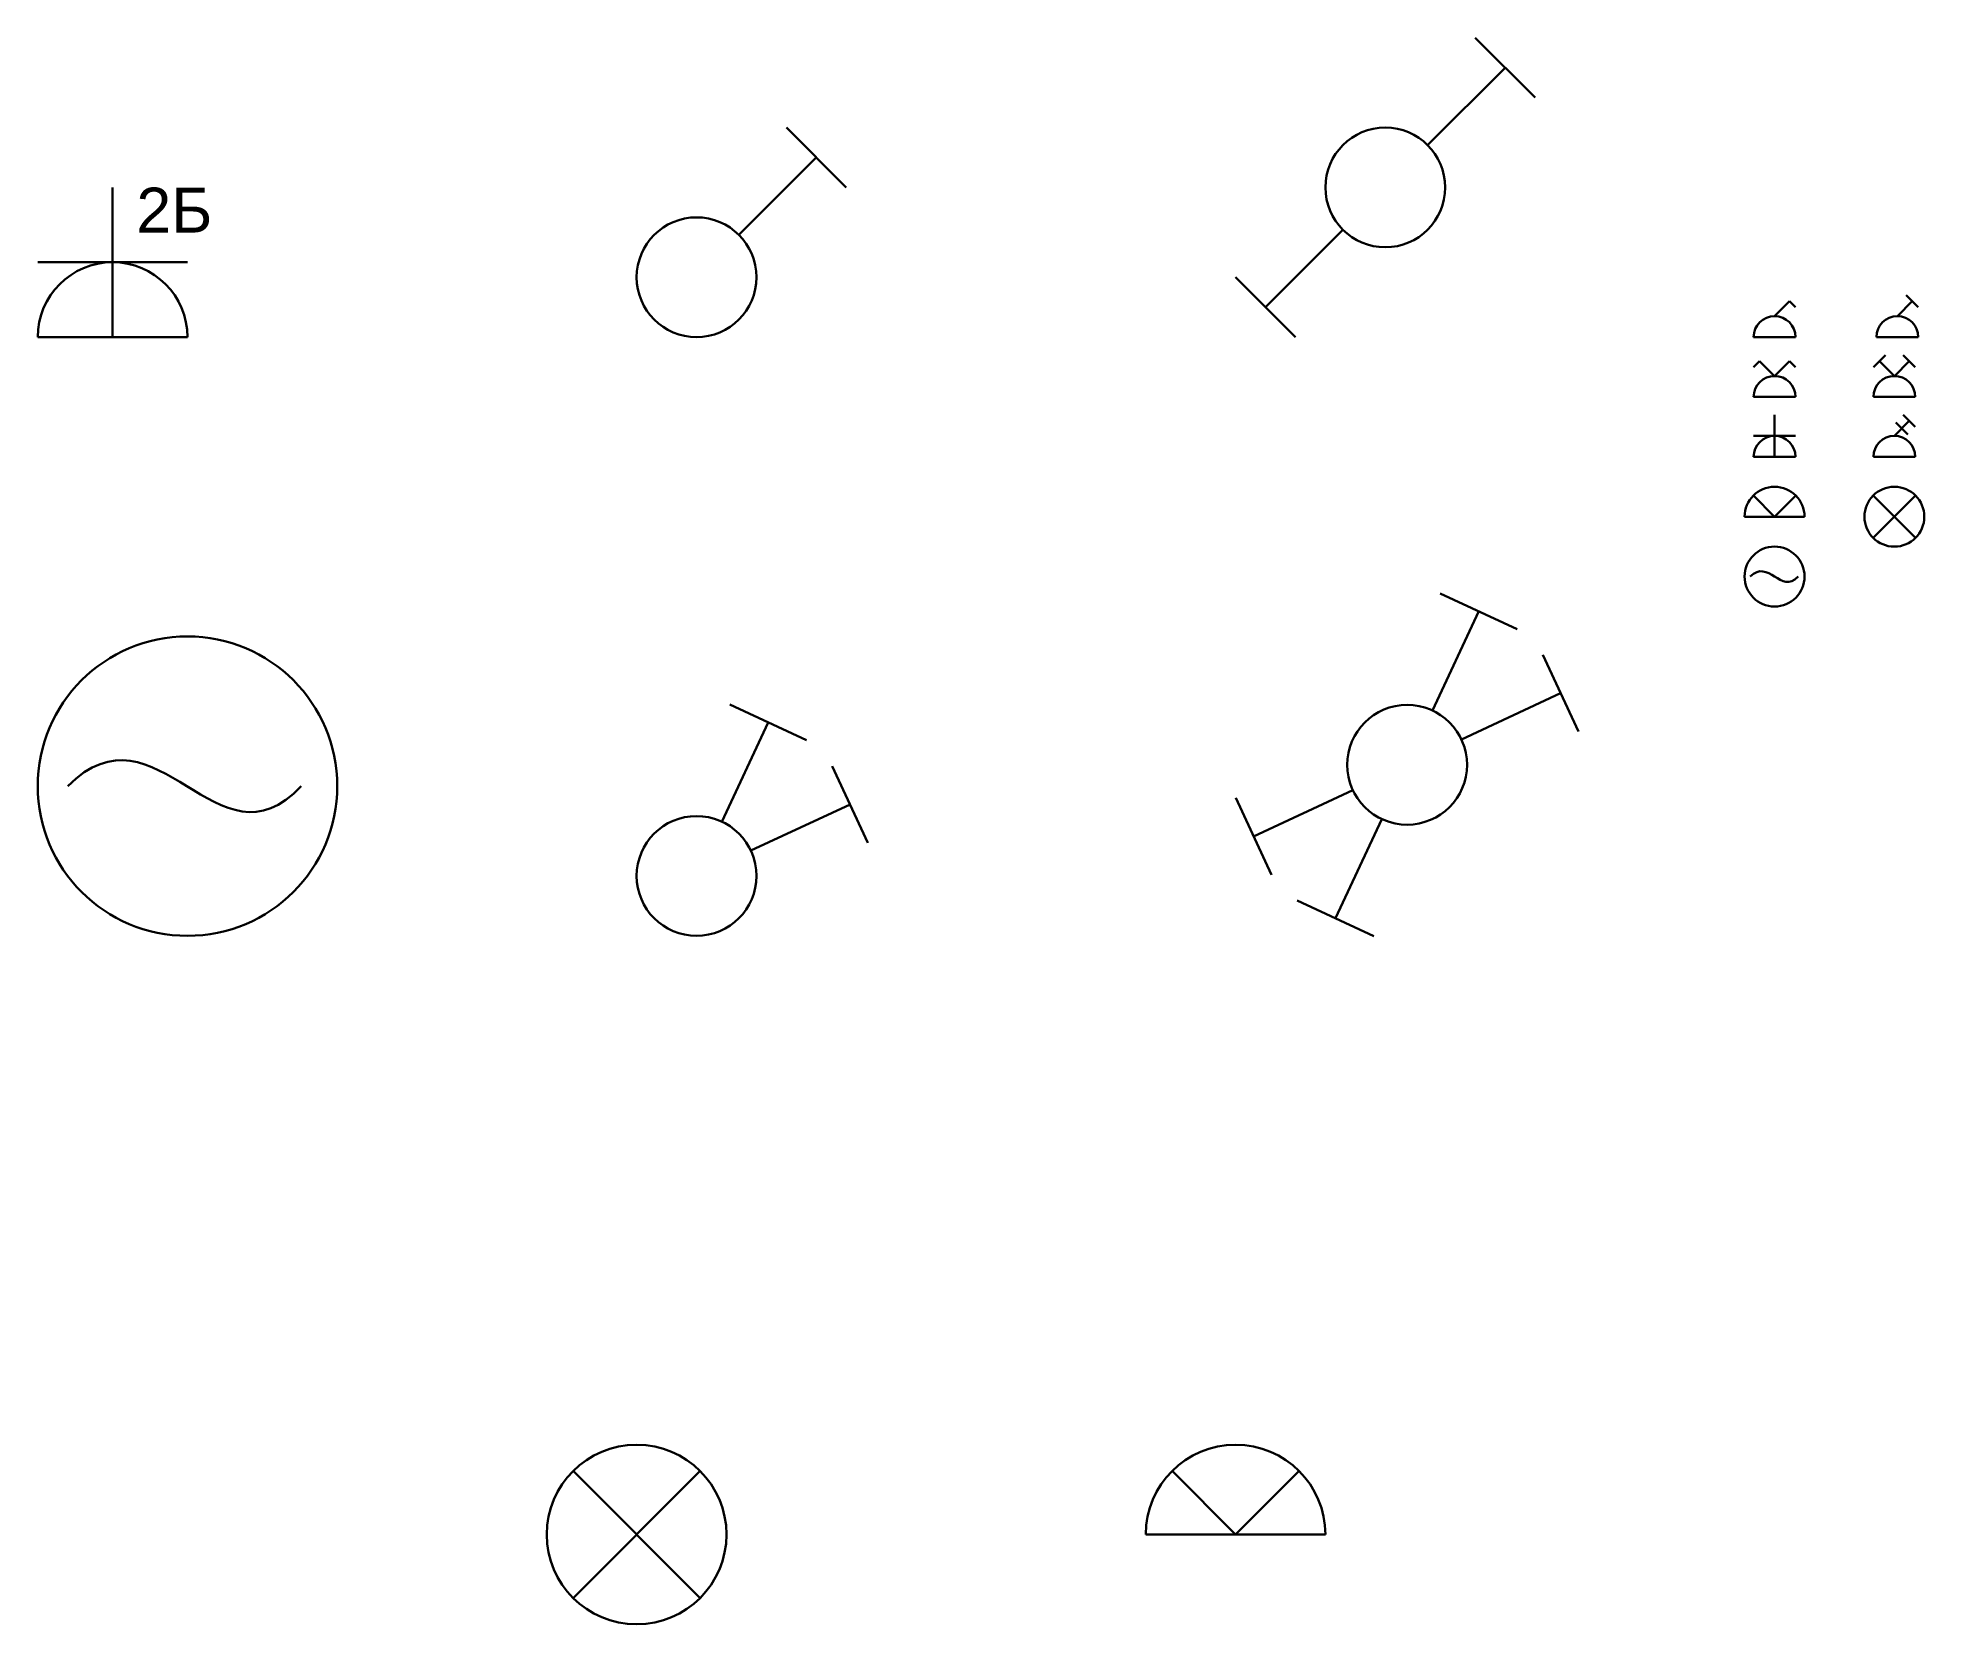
# Model space of a CAD drawing. Header units: millimetres. Extents: x -15550 to 15057, y -7254 to 30660.
# Drawn here: x -15550 to -12400, y 9291 to 11941 of the extents above; entities that cross this region are included whole.
import ezdxf

# ---------------------------------------------------------------- set-up
doc = ezdxf.new("R2010")
doc.units = ezdxf.units.MM
doc.layers.add('Электрика_розетки', color=5, linetype='Continuous', lineweight=30, true_color=0x0000ff)
doc.layers.add('Электрика_свет', color=1, linetype='Continuous', lineweight=30, true_color=0xff0000)
doc.styles.add('textstyle172', font='')
doc.styles.get('textstyle172').set_extended_font_data('Liberation Sans')

msp = doc.modelspace()

# ---------------------------------------------------------------- texts
at = {"layer": 'Электрика_розетки', "insert": (-15385.8, 11690.9), "char_height": 75, "attachment_point": 1, "style": 'textstyle172'}
msp.add_mtext('2Б', dxfattribs=at)

# ---------------------------------------------------------------- blocks, each defined once
blk = doc.blocks.new('Розетка')
at = {"layer": 'Электрика_розетки'}
for p, q in [((125, 0), (125, 250)), ((0, 125), (250, 125)), ((0, 0), (250, 0))]:
    blk.add_line(p, q, dxfattribs=at)
blk.add_arc((125, 0), 125, 0, 180, dxfattribs=at)
blk = doc.blocks.new('Вкл_1кл')
at = {"layer": 'Электрика_свет'}
for p, q in [((250, 350), (350, 250)), ((170.7, 170.7), (300, 300))]:
    blk.add_line(p, q, dxfattribs=at)
blk.add_circle((100, 100), 100, dxfattribs=at)
blk = doc.blocks.new('Светильник')
at = {"layer": 'Электрика_свет'}
for p, q in [((-106.1, 106.1), (106.1, -106.1)), ((-106.1, -106.1), (106.1, 106.1))]:
    blk.add_line(p, q, dxfattribs=at)
blk.add_circle((0, 0), 150, dxfattribs=at)
blk = doc.blocks.new('Вкл_2кл')
at = {"layer": 'Электрика_свет'}
for p, q in [((155.4, 386.2), (283.6, 326.5)), ((142.3, 190.6), (219.5, 356.3)), ((326.5, 283.6), (386.2, 155.4)), ((190.6, 142.3), (356.3, 219.5))]:
    blk.add_line(p, q, dxfattribs=at)
blk.add_circle((100, 100), 100, dxfattribs=at)
blk = doc.blocks.new('Перекл_1кл')
at = {"layer": 'Электрика_свет'}
for p, q in [((400, 500), (500, 400)), ((320.7, 320.7), (450, 450)), ((179.3, 179.3), (50, 50)), ((100, 0), (0, 100))]:
    blk.add_line(p, q, dxfattribs=at)
blk.add_circle((250, 250), 100, dxfattribs=at)
blk = doc.blocks.new('Перекл_2кл')
at = {"layer": 'Электрика_свет'}
for p, q in [((341.9, 571.9), (470.1, 512.1)), ((328.7, 376.3), (406, 542)), ((512.9, 469.2), (572.7, 341.1)), ((377.1, 327.9), (542.8, 405.2)), ((60, 102), (0.2, 230.2)), ((195.8, 243.4), (30.1, 166.1)), ((244.2, 195), (166.9, 29.3)), ((231, -0.6), (102.8, 59.2))]:
    blk.add_line(p, q, dxfattribs=at)
blk.add_circle((286.5, 285.6), 100, dxfattribs=at)
blk = doc.blocks.new('Бра')
at = {"layer": 'Электрика_свет'}
blk.add_line((-150, 0), (150, 0), dxfattribs=at)
blk.add_lwpolyline([(-106.1, 106.1), (0, 0), (106.1, 106.1)], dxfattribs=at)
blk.add_arc((0, 0), 150, 0, 180, dxfattribs=at)
blk = doc.blocks.new('Вентилятор')
at = {"layer": 'Электрика_свет'}
blk.add_circle((250, 250), 250, dxfattribs=at)
blk.add_open_spline([(50, 250), (200, 400), (300, 100), (440, 250)], degree=3, dxfattribs=at)
blk = doc.blocks.new('Вкл_1кл_70')
at = {"layer": 'Электрика_свет'}
for p, q in [((0, 35), (25, 60)), ((25, 60), (35, 50)), ((-35, 0), (35, 0))]:
    blk.add_line(p, q, dxfattribs=at)
blk.add_arc((0, 0), 35, 0, 180, dxfattribs=at)
blk = doc.blocks.new('Перекл_1кл_70')
at = {"layer": 'Электрика_свет'}
for p, q in [((15, 70), (35, 50)), ((0, 35), (25, 60)), ((-35, 0), (35, 0))]:
    blk.add_line(p, q, dxfattribs=at)
blk.add_arc((0, 0), 35, 0, 180, dxfattribs=at)
blk = doc.blocks.new('Вкл_2кл_70')
at = {"layer": 'Электрика_свет'}
for p, q in [((-35, 50), (-25, 60)), ((0, 35), (-25, 60)), ((0, 35), (25, 60)), ((25, 60), (35, 50)), ((-35, 0), (35, 0))]:
    blk.add_line(p, q, dxfattribs=at)
blk.add_arc((0, 0), 35, 0, 180, dxfattribs=at)
blk = doc.blocks.new('Перекл_2напр_70')
at = {"layer": 'Электрика_свет'}
for p, q in [((15, 70), (35, 50)), ((0, 35), (25, 60)), ((2.5, 57.5), (22.5, 37.5)), ((-35, 0), (35, 0))]:
    blk.add_line(p, q, dxfattribs=at)
blk.add_arc((0, 0), 35, 0, 180, dxfattribs=at)
blk = doc.blocks.new('Роз_1п_70')
at = {"layer": 'Электрика_розетки'}
for p, q in [((0, 0), (0, 70)), ((-35, 35), (35, 35)), ((-35, 0), (35, 0))]:
    blk.add_line(p, q, dxfattribs=at)
blk.add_arc((0, 0), 35, 0, 180, dxfattribs=at)
blk = doc.blocks.new('Свет_потолочный')
at = {"layer": 'Электрика_свет'}
for p, q in [((-35.4, 35.4), (35.4, -35.4)), ((-35.4, -35.4), (35.4, 35.4))]:
    blk.add_line(p, q, dxfattribs=at)
blk.add_circle((0, 0), 50, dxfattribs=at)
blk = doc.blocks.new('Бра_100')
at = {"layer": 'Электрика_свет'}
for p, q in [((-35.4, 35.4), (0, 0)), ((0, 0), (35.4, 35.4)), ((-50, 0), (50, 0))]:
    blk.add_line(p, q, dxfattribs=at)
blk.add_arc((0, 0), 50, 0, 180, dxfattribs=at)
blk = doc.blocks.new('Вытяжка_100')
at = {"layer": 'Электрика_свет'}
blk.add_circle((0, 0), 50, dxfattribs=at)
blk.add_open_spline([(-41, 0), (-10.1, 30.9), (10.6, -30.9), (39.4, 0)], degree=3, dxfattribs=at)
blk = doc.blocks.new('Перекл_2кл_70')
at = {"layer": 'Электрика_свет'}
for p, q in [((-35, 50), (-15, 70)), ((15, 70), (35, 50)), ((0, 35), (-25, 60)), ((0, 35), (25, 60)), ((-35, 0), (35, 0))]:
    blk.add_line(p, q, dxfattribs=at)
blk.add_arc((0, 0), 35, 0, 180, dxfattribs=at)

# ---------------------------------------------------------------- block references
at = {"layer": 'Электрика_розетки'}
for name, p in [('Розетка', (-15550.4, 11441.3)), ('Роз_1п_70', (-12650.4, 11241.3))]:
    msp.add_blockref(name, p, dxfattribs=at)
at = {"layer": 'Электрика_свет'}
for name, p in [('Перекл_1кл', (-13550.4, 11441.3)), ('Вкл_1кл', (-14550.4, 11441.3)), ('Вкл_1кл_70', (-12650.4, 11441.3)), ('Перекл_1кл_70', (-12445.4, 11441.3)), ('Перекл_2кл_70', (-12450.4, 11341.3)), ('Вкл_2кл_70', (-12650.4, 11341.3)), ('Перекл_2напр_70', (-12450.4, 11241.3)), ('Бра_100', (-12650.4, 11141.3)), ('Свет_потолочный', (-12450.4, 11141.3)), ('Вытяжка_100', (-12650.4, 11041.3)), ('Перекл_2кл', (-13550.4, 10441.3)), ('Вентилятор', (-15550.4, 10441.3)), ('Вкл_2кл', (-14550.4, 10441.3)), ('Светильник', (-14550.4, 9441.3)), ('Бра', (-13550.4, 9441.3))]:
    msp.add_blockref(name, p, dxfattribs=at)

msp.set_redraw_order([(e.dxf.handle, doc.entitydb.next_handle()) for e in msp.query("TEXT MTEXT ATTDEF DIMENSION ARC_DIMENSION")])  # texts and dimensions are drawn at this point

doc.saveas('drawing.dxf')
